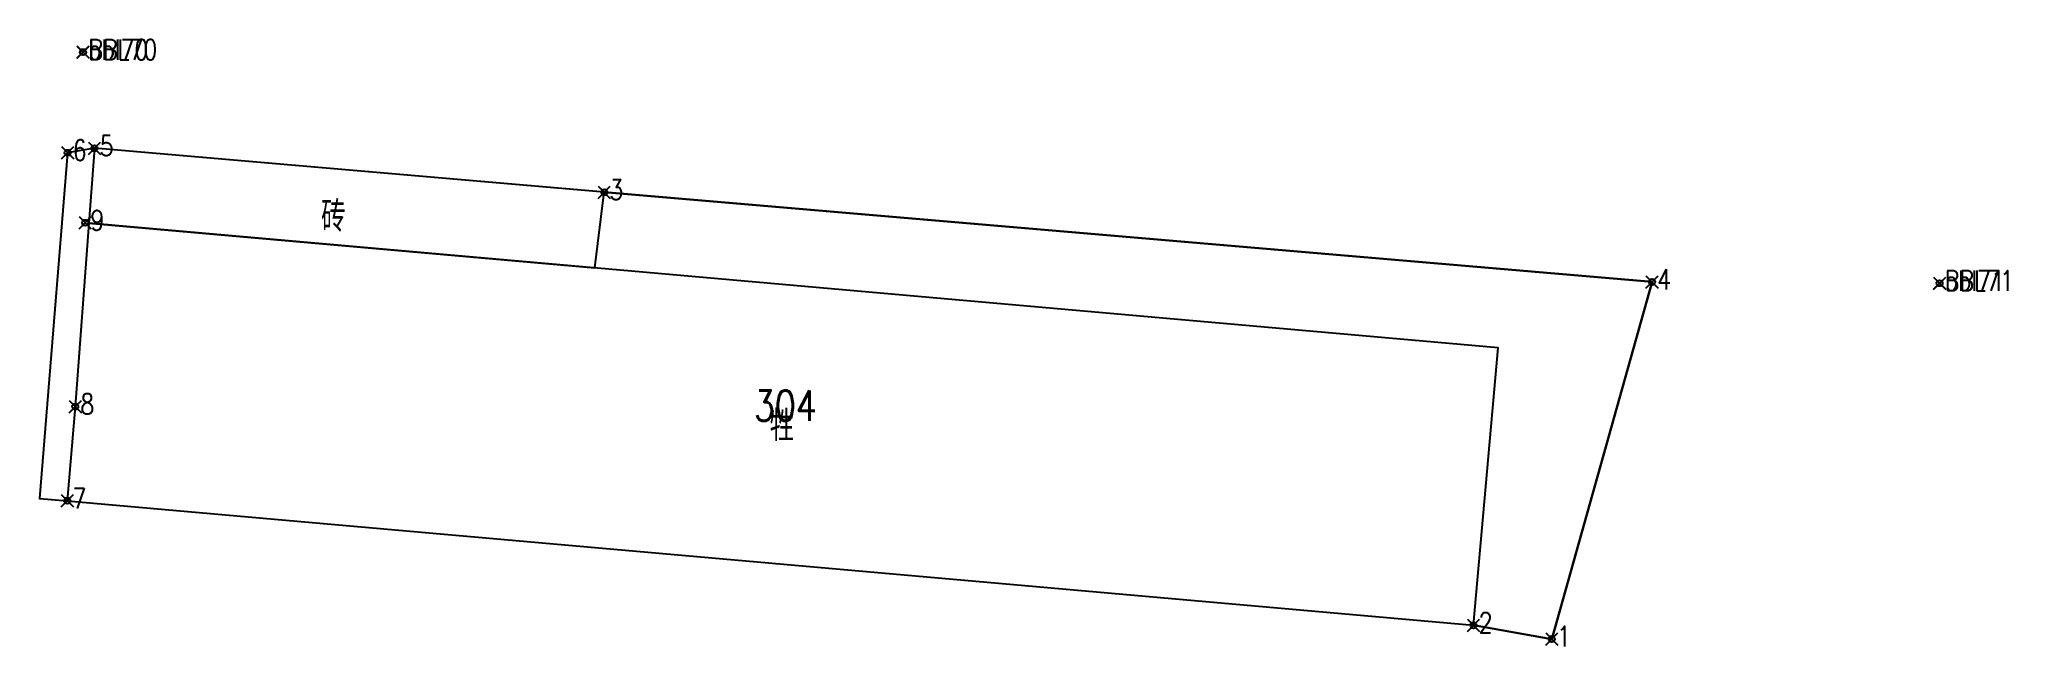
# Model space of a CAD drawing. Extents: x 499223 to 500082, y 4357473 to 4358121.
# Drawn here: x 499873.2 to 499969.8, y 4358003.2 to 4358033 of the extents above; entities that cross this region are included whole.
import ezdxf
from ezdxf.enums import TextEntityAlignment as Align

# ---------------------------------------------------------------- set-up
doc = ezdxf.new("R2010")
doc.units = 0
doc.header["$LTSCALE"] = 0.5
doc.header["$PDMODE"] = 35
doc.header["$PDSIZE"] = 0.3
for name, color, linetype in [('CLD', 1, 'CONTINUOUS'), ('DLDW', 11, 'CONTINUOUS'), ('JMD', 6, 'CONTINUOUS'), ('QSJX', 7, 'CONTINUOUS'), ('YBH', 3, 'CONTINUOUS')]:
    doc.layers.add(name, color=color, linetype=linetype)
doc.styles.add('HZ', font='rs.shx', dxfattribs={"width": 0.8, "bigfont": 'hztxt.shx'})
doc.linetypes.add('447', pattern='A,8,-1,[148,AAA.SHX,S=1,R=0,X=0,Y=0],-1', length=10)

msp = doc.modelspace()

# ---------------------------------------------------------------- texts
at = {"layer": 'CLD', "linetype": 'Continuous', "style": 'HZ', "width": 0.8}
for s, p in [('bbl70', (499875.638, 4358032.003, 3.467)), ('BBL70', (499875.641, 4358032.001)), ('bbl70', (499875.644, 4358031.998, 3.488)), ('6', (499874.883, 4358027.065, -0.384)), ('5', (499876.2, 4358027.281, -0.082)), ('3', (499901.195, 4358025.126, 0.38)), ('9', (499875.744, 4358023.628, -0.257)), ('4', (499952.576, 4358020.723, -1.22)), ('bbl71', (499966.673, 4358020.664, 4.363)), ('BBL71', (499966.674, 4358020.663)), ('bbl71', (499966.674, 4358020.662, 4.36)), ('8', (499875.258, 4358014.61, -0.977)), ('7', (499874.869, 4358009.99, -0.957)), ('2', (499943.819, 4358003.88, -0.248)), ('1', (499947.658, 4358003.206, -1.302))]:
    msp.add_text(s, height=1, dxfattribs=at).set_placement(p)
at = {"layer": 'DLDW', "linetype": 'Continuous', "style": 'HZ', "width": 0.8}
msp.add_text('牲', height=1.5, dxfattribs=at).set_placement((499909.658, 4358014.12), align=Align.MIDDLE)
at = {"layer": 'JMD', "linetype": 'Continuous', "style": 'HZ', "width": 0.8}
msp.add_text('砖', height=1.5, dxfattribs=at).set_placement((499887.665, 4358024.382), align=Align.MIDDLE)
at = {"layer": 'YBH', "linetype": 'Continuous', "style": 'HZ', "width": 0.8}
msp.add_text('304', height=1.5, dxfattribs=at).set_placement((499909.826, 4358015.03), align=Align.MIDDLE)

# ---------------------------------------------------------------- linework, layer by layer
at = {"layer": 'CLD', "linetype": 'Continuous'}
for p in [(499875.388, 4358032.378, 3.467), (499875.391, 4358032.376), (499875.394, 4358032.373, 3.488), (499875.95, 4358027.656, -0.082), (499874.633, 4358027.44, -0.384), (499900.945, 4358025.501, 0.38), (499875.494, 4358024.003, -0.257), (499952.326, 4358021.098, -1.22), (499966.423, 4358021.039, 4.363), (499966.424, 4358021.038), (499966.424, 4358021.037, 4.36), (499875.008, 4358014.985, -0.977), (499874.619, 4358010.365, -0.957), (499943.569, 4358004.255, -0.248), (499947.408, 4358003.581, -1.302)]:
    msp.add_point(p, dxfattribs=at)
at = {"layer": 'DLDW', "linetype": 'Continuous', "flags": 128}
msp.add_lwpolyline([(499875.668, 4358023.988), (499875.008, 4358014.985), (499874.619, 4358010.365), (499943.569, 4358004.255), (499944.775, 4358017.864)], close=True, dxfattribs=at)
at = {"layer": 'JMD', "linetype": '447', "flags": 128}
for points in [[(499874.633, 4358027.44), (499873.249, 4358010.48), (499874.619, 4358010.365)], [(499900.945, 4358025.501), (499952.326, 4358021.098), (499947.408, 4358003.581), (499943.569, 4358004.255)]]:
    msp.add_lwpolyline(points, dxfattribs=at)
at = {"layer": 'JMD', "linetype": 'Continuous', "flags": 128}
msp.add_lwpolyline([(499900.945, 4358025.501), (499875.95, 4358027.656), (499875.668, 4358023.988), (499900.484, 4358021.789)], close=True, dxfattribs=at)
at = {"layer": 'JMD', "linetype": 'Continuous', "elevation": -0.384, "flags": 128}
msp.add_lwpolyline([(499874.619, 4358010.365), (499943.569, 4358004.255)], dxfattribs=at)
at = {"layer": 'QSJX', "linetype": 'Continuous', "elevation": -0.384, "flags": 128}
msp.add_lwpolyline([(499947.408, 4358003.581), (499952.326, 4358021.098), (499901.343, 4358025.467), (499875.95, 4358027.656), (499874.633, 4358027.44), (499873.249, 4358010.48), (499874.619, 4358010.365), (499943.569, 4358004.255)], close=True, dxfattribs=at)

msp.set_redraw_order([(e.dxf.handle, doc.entitydb.next_handle()) for e in msp.query("TEXT MTEXT ATTDEF DIMENSION ARC_DIMENSION")])  # texts and dimensions are drawn at this point

doc.saveas('drawing.dxf')
